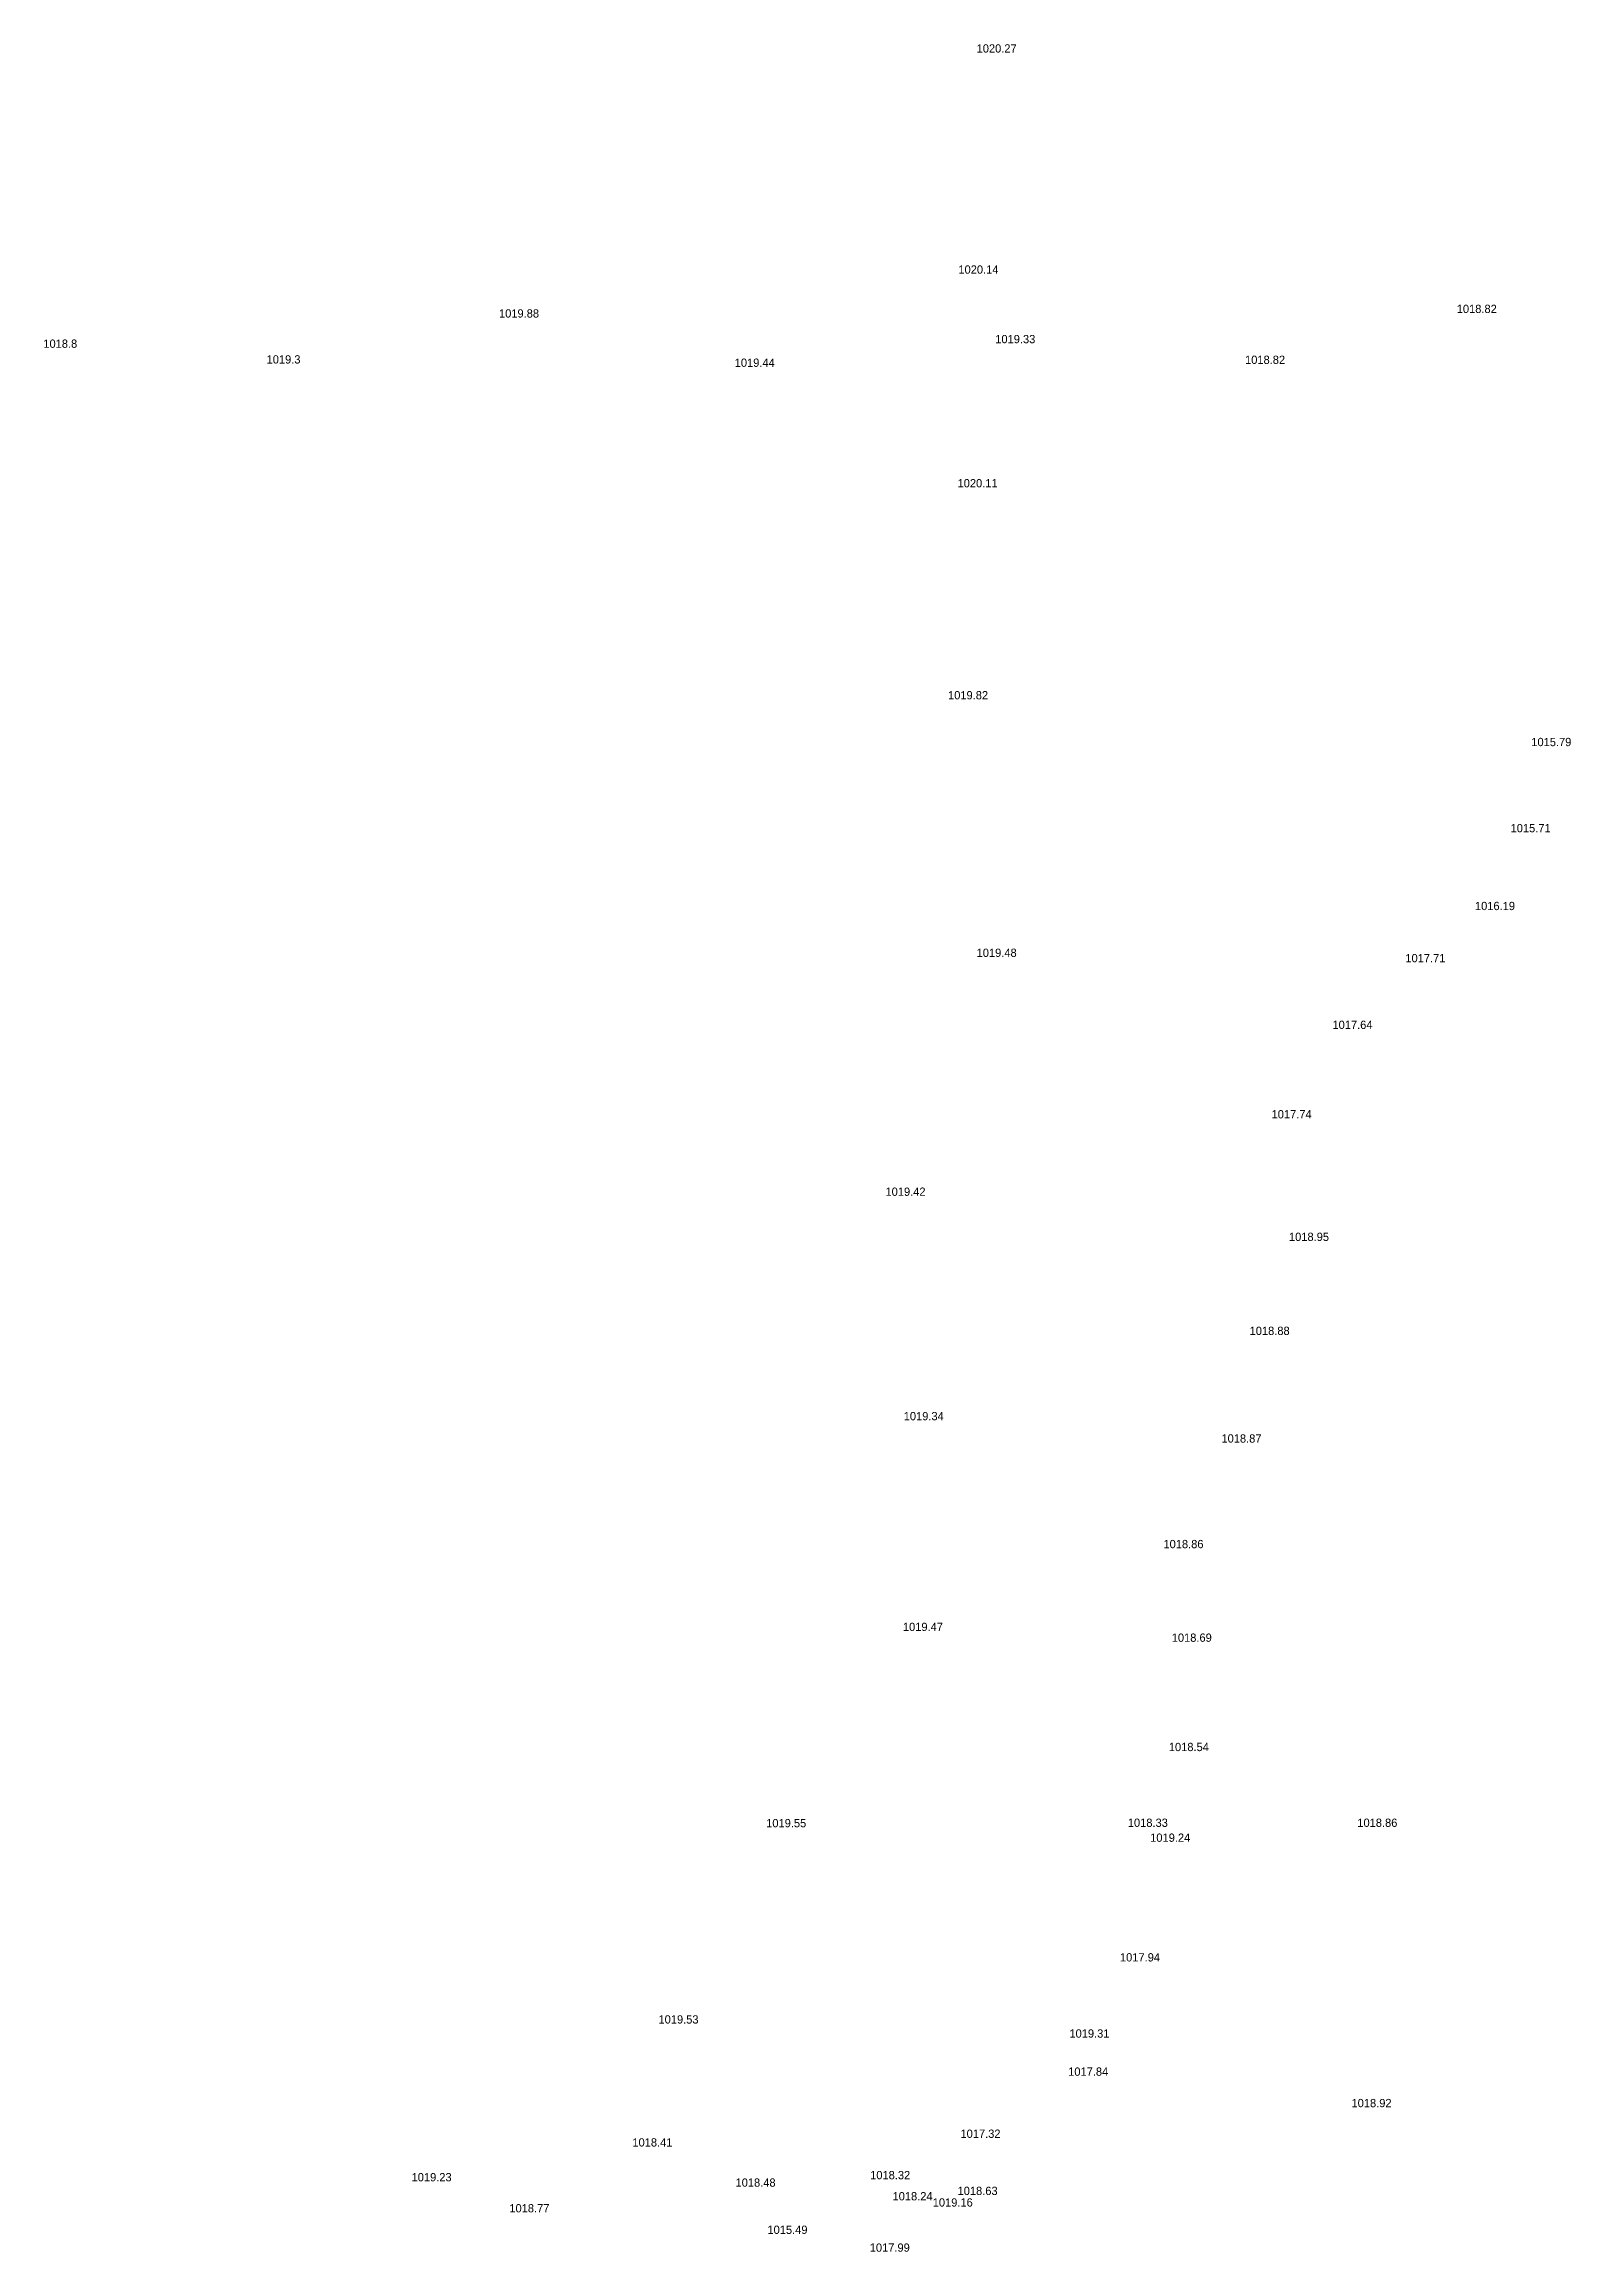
# Model space of a CAD drawing. Header units: inches. Extents: x 628884 to 629912, y 4519174 to 4520145.
# Drawn here: x 629058.2 to 629095, y 4519839.7 to 4519893 of the extents above; entities that cross this region are included whole.
import ezdxf

# ---------------------------------------------------------------- set-up
doc = ezdxf.new("R2010")
doc.units = ezdxf.units.IN
doc.header["$MEASUREMENT"] = 0

msp = doc.modelspace()

# ---------------------------------------------------------------- texts
for s, p in [('1020.27', (629080.67, 4519892.78, 1020.27)), ('1020.14', (629080.23, 4519887.44, 1020.14)), ('1019.88', (629069.14, 4519886.38, 1019.88)), ('1018.82', (629092.26, 4519886.49, 1018.82)), ('1019.33', (629081.12, 4519885.76, 1019.33)), ('1018.8', (629058.14, 4519885.65, 1018.8)), ('1019.3', (629063.53, 4519885.27, 1019.3)), ('1018.82', (629087.15, 4519885.26, 1018.82)), ('1019.44', (629074.83, 4519885.19, 1019.44)), ('1020.11', (629080.21, 4519882.28, 1020.11)), ('1019.82', (629079.98, 4519877.16, 1019.82)), ('1015.79', (629094.06, 4519876.03, 1015.79)), ('1015.71', (629093.56, 4519873.95, 1015.71)), ('1016.19', (629092.7, 4519872.07, 1016.19)), ('1019.48', (629080.67, 4519870.94, 1019.48)), ('1017.71', (629091.02, 4519870.81, 1017.71)), ('1017.64', (629089.26, 4519869.2, 1017.64)), ('1017.74', (629087.79, 4519867.04, 1017.74)), ('1019.42', (629078.47, 4519865.17, 1019.42)), ('1018.95', (629088.21, 4519864.08, 1018.95)), ('1018.88', (629087.26, 4519861.81, 1018.88)), ('1019.34', (629078.91, 4519859.75, 1019.34)), ('1018.87', (629086.58, 4519859.21, 1018.87)), ('1018.86', (629085.18, 4519856.66, 1018.86)), ('1019.47', (629078.89, 4519854.66, 1019.47)), ('1018.69', (629085.38, 4519854.4, 1018.69)), ('1018.54', (629085.31, 4519851.76, 1018.54)), ('1019.55', (629075.59, 4519849.92, 1019.55)), ('1018.33', (629084.32, 4519849.93, 1018.33)), ('1019.24', (629084.86, 4519849.57, 1019.24)), ('1018.86', (629089.86, 4519849.93, 1018.86)), ('1017.94', (629084.13, 4519846.68, 1017.94)), ('1019.53', (629072.99, 4519845.18, 1019.53)), ('1019.31', (629082.91, 4519844.84, 1019.31)), ('1017.84', (629082.88, 4519843.92, 1017.84)), ('1018.92', (629089.72, 4519843.16, 1018.92)), ('1018.41', (629072.36, 4519842.21, 1018.41)), ('1017.32', (629080.28, 4519842.42, 1017.32)), ('1019.23', (629067.03, 4519841.37, 1019.23)), ('1018.48', (629074.85, 4519841.24, 1018.48)), ('1018.32', (629078.1, 4519841.42, 1018.32)), ('1018.63', (629080.21, 4519841.04, 1018.63)), ('1018.77', (629069.39, 4519840.62, 1018.77)), ('1018.24', (629078.64, 4519840.91, 1018.24)), ('1019.16', (629079.61, 4519840.76, 1019.16)), ('1015.49', (629075.62, 4519840.1, 1015.49)), ('1017.99', (629078.09, 4519839.67, 1017.99))]:
    msp.add_text(s, height=0.2).set_placement(p)

doc.saveas('drawing.dxf')
